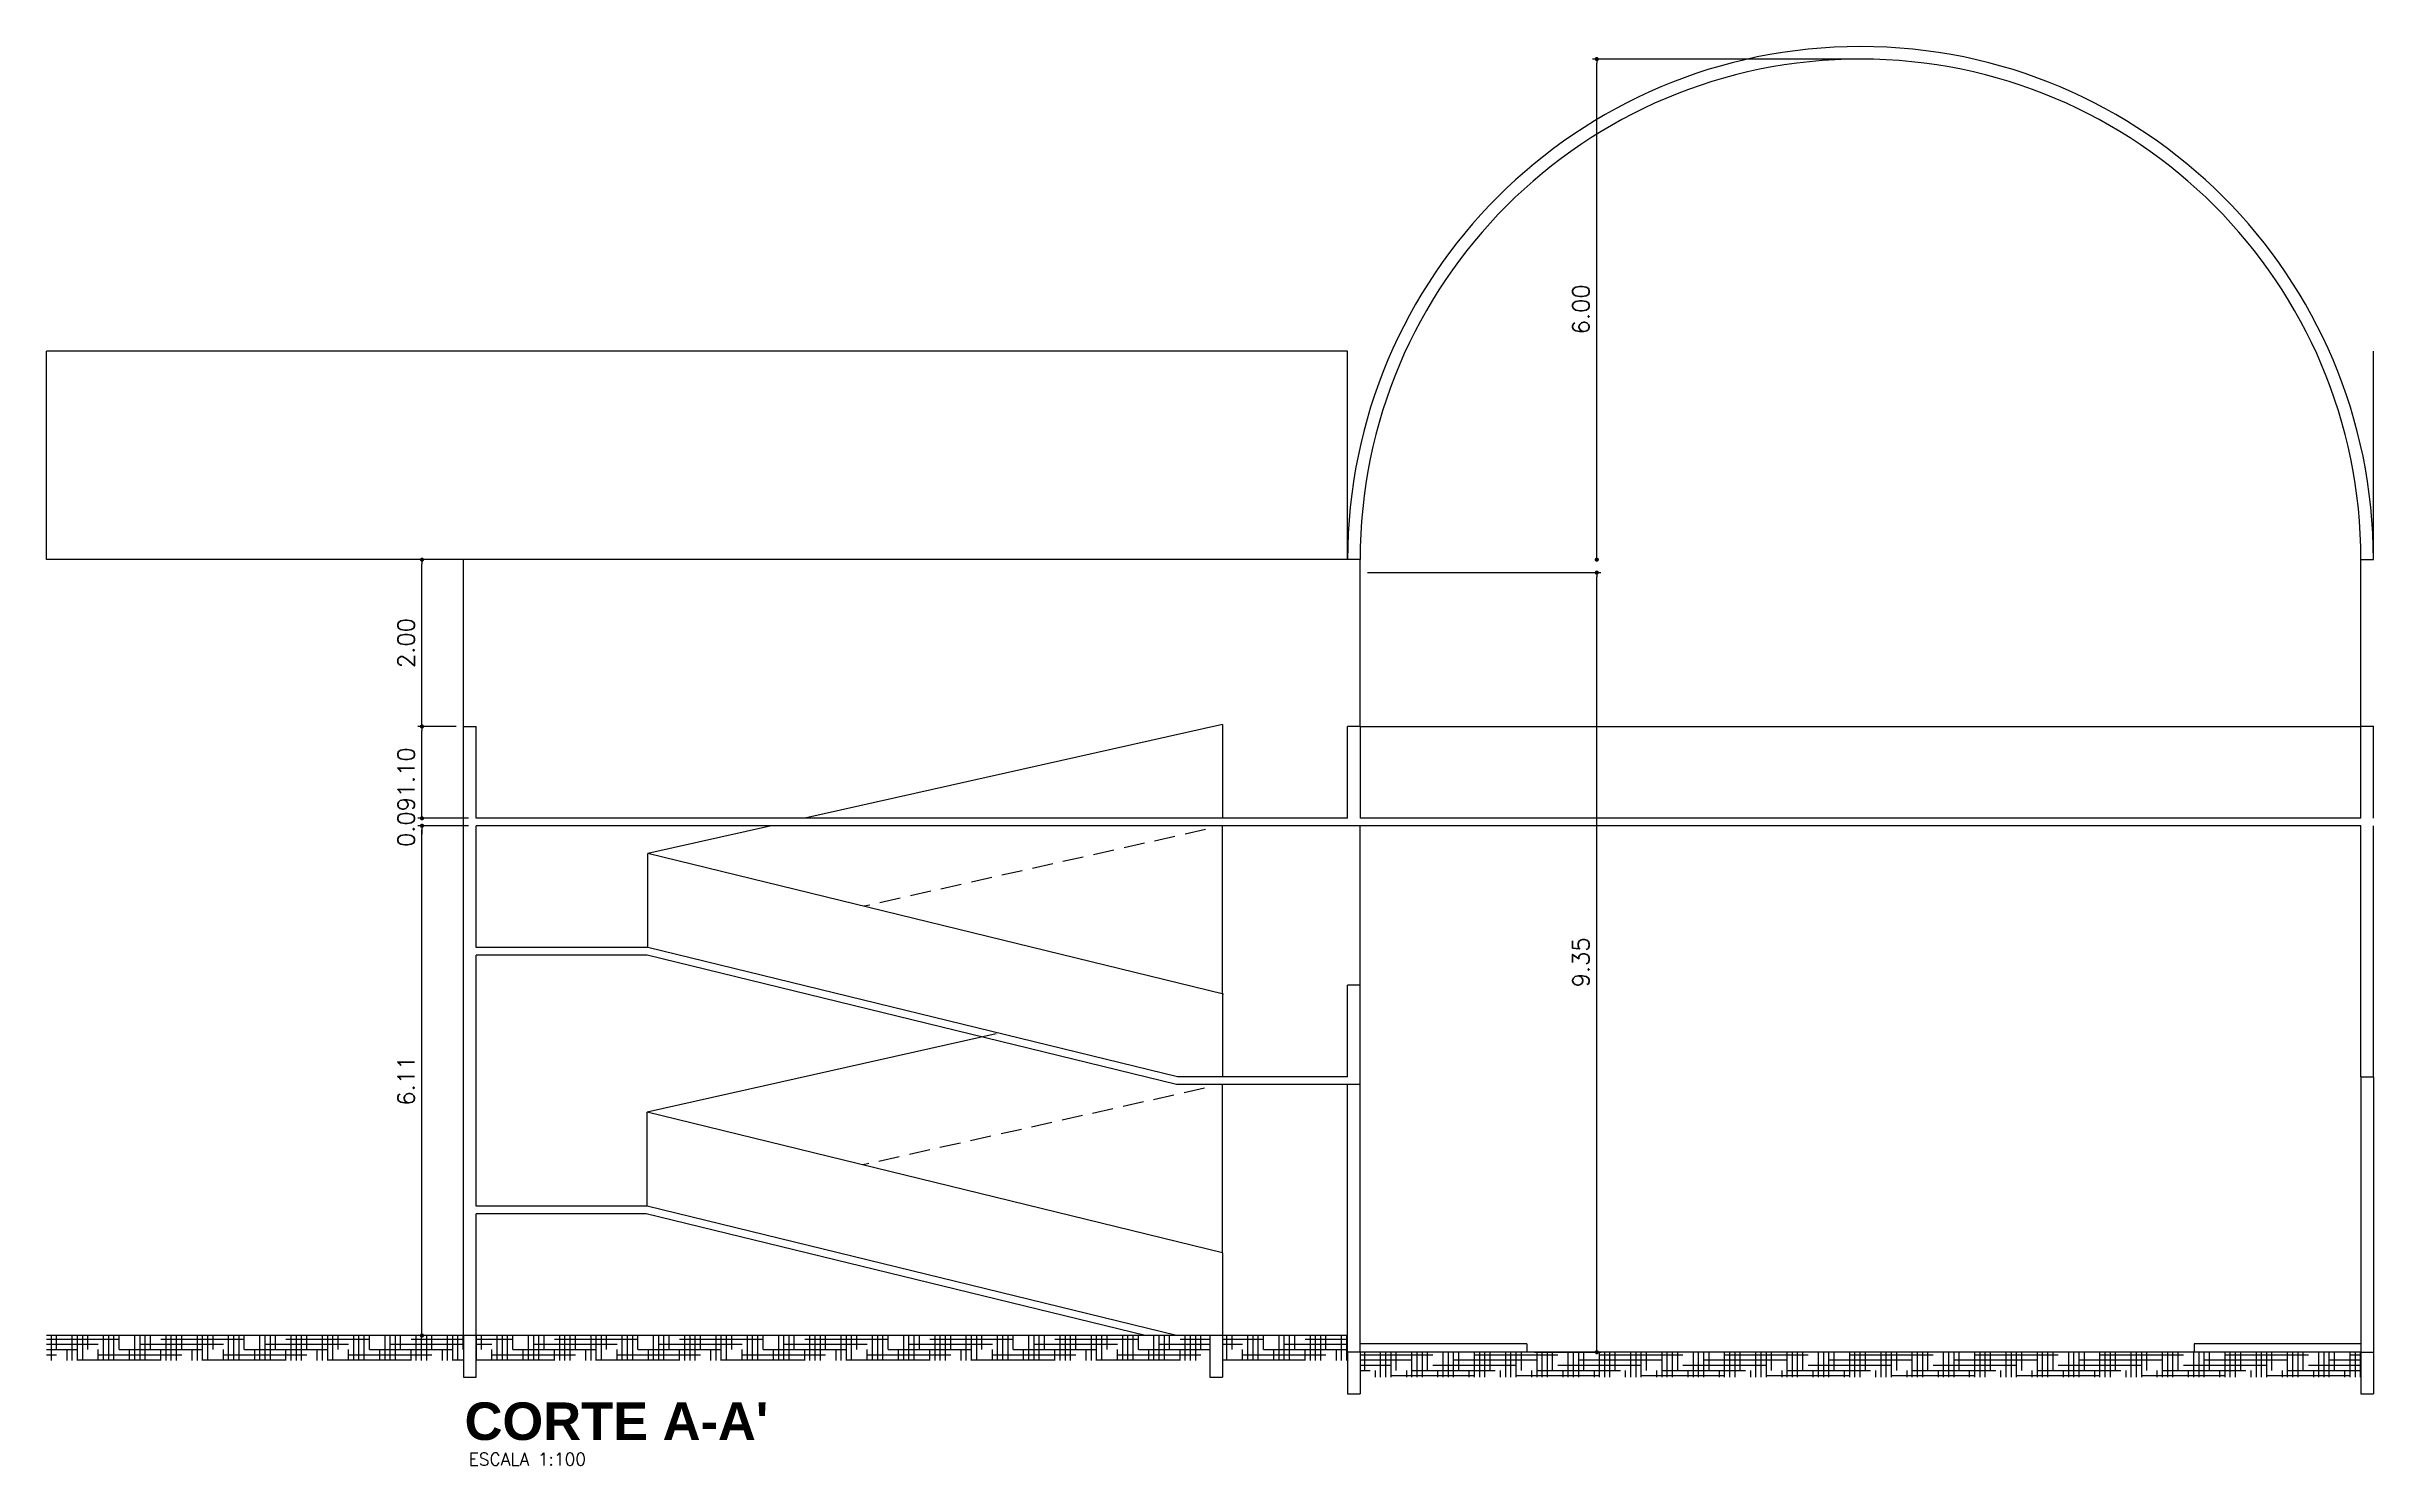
# Model space of a CAD drawing. Extents: x -151 to -2, y -18 to 162.
# Drawn here: x -62.09 to -34.19, y 144.61 to 161.62 of the extents above; entities that cross this region are included whole.
import ezdxf

# ---------------------------------------------------------------- set-up
doc = ezdxf.new("R2010")
doc.units = 0
doc.header["$MEASUREMENT"] = 0
doc.linetypes.add('HIDDEN', pattern=[0.375, 0.25, -0.125])
doc.layers.get('0').update_dxf_attribs({"linetype": 'CONTINUOUS'})
doc.layers.get('DEFPOINTS').update_dxf_attribs({"linetype": 'CONTINUOUS'})
for name, color, linetype in [('ALVENARIA', 7, 'CONTINUOUS'), ('ALVENARIA1', 44, 'CONTINUOUS'), ('ALVENARIA1A', 3, 'CONTINUOUS'), ('COBERTURA', 6, 'CONTINUOUS'), ('COTAS', 1, 'CONTINUOUS'), ('HATCH', 30, 'CONTINUOUS'), ('TEXTO2', 40, 'CONTINUOUS'), ('TEXTO5', 5, 'CONTINUOUS')]:
    doc.layers.add(name, color=color, linetype=linetype)
doc.styles.add('SANSSERIFBOLD', font='sasb____.pfb')
doc.styles.add('SIMPLEX', font='SIMPLEX.SHX')
doc.styles.get("Standard").update_dxf_attribs({"font": 'TXT.shx', "height": 0.2})
doc.dimstyles.new('DIM50', dxfattribs={"dimtxt": 0.09, "dimasz": 0.05, "dimexe": 0.05, "dimexo": 0.09, "dimgap": 0.09, "dimtad": 1, "dimzin": 0, "dimdsep": 46, "dimtxsty": 'Standard', "dimblk": 'DOT', "dimcen": 0.09, "dimadec": 0, "dimazin": 0, "dimtfac": 1, "dimtix": 1, "dimtofl": 0, "dimtmove": 2, "dimatfit": 3, "dimldrblk": 'DOT', "dimfxl": 1, "dimtolj": 1, "dimtzin": 0, "dimarcsym": 0})
pattern_1 = [(0, (-70.71992, 0), (0.25, 0.0625), [1, -0.5]), (90, (-70.71992, 0), (-0.0625, -0.25), [1, -0.5])]

msp = doc.modelspace()

# ---------------------------------------------------------------- texts
at = {"layer": 'TEXTO2', "style": 'SIMPLEX'}
msp.add_text('ESCALA 1:100', height=0.15, dxfattribs=at).set_placement((-57.03, 144.611))
at = {"layer": 'TEXTO5', "style": 'SANSSERIFBOLD'}
msp.add_text("CORTE A-A'", height=0.45, dxfattribs=at).set_placement((-57.078, 144.916))

# ---------------------------------------------------------------- blocks, each defined once
blk = doc.blocks.new('DOT')
at = {"layer": 'ALVENARIA', "color": 0, "linetype": 'ByBlock'}
blk.add_line((-0.5, 0), (-1, 0), dxfattribs=at)
at = {"layer": 'ALVENARIA', "color": 0, "linetype": 'ByBlock', "const_width": 0.5}
blk.add_lwpolyline([(-0.25, 0, 1), (0.25, 0, 1)], format="xyb", close=True, dxfattribs=at)
blk = doc.blocks.new('*D71')
at = {"color": 0, "linetype": 'ByBlock'}
for p, q in [((80.092, 161.313), (76.97, 161.313)), ((77.02, 155.363), (77.02, 161.263))]:
    blk.add_line(p, q, dxfattribs=at)
at = {"layer": 'DEFPOINTS', "color": 0, "linetype": 'ByBlock'}
for p in [(77.02, 161.313), (80.182, 161.313), (74.182, 155.313)]:
    blk.add_point(p, dxfattribs=at)
at = {"color": 0, "linetype": 'ByBlock', "xscale": 0.05, "yscale": 0.05, "zscale": 0.05}
for p, rotation in [((77.02, 161.313), 90), ((77.02, 155.313), 270)]:
    blk.add_blockref('DOT', p, dxfattribs=dict(at, rotation=rotation))
at = {"color": 0, "linetype": 'ByBlock', "insert": (76.83, 158.313), "char_height": 0.2, "attachment_point": 5, "rotation": 90}
blk.add_mtext('\\A1;6.00', dxfattribs=at)
blk = doc.blocks.new('*D70')
at = {"color": 0, "linetype": 'ByBlock'}
for p, q in [((74.272, 155.313), (77.07, 155.313)), ((77.02, 146.018), (77.02, 155.263)), ((76.272, 145.968), (77.07, 145.968))]:
    blk.add_line(p, q, dxfattribs=at)
at = {"layer": 'DEFPOINTS', "color": 0, "linetype": 'ByBlock'}
for p in [(74.182, 155.313), (77.02, 155.313), (76.182, 145.968)]:
    blk.add_point(p, dxfattribs=at)
at = {"color": 0, "linetype": 'ByBlock', "xscale": 0.05, "yscale": 0.05, "zscale": 0.05}
for p, rotation in [((77.02, 155.313), 90), ((77.02, 145.968), 270)]:
    blk.add_blockref('DOT', p, dxfattribs=dict(at, rotation=rotation))
at = {"color": 0, "linetype": 'ByBlock', "insert": (76.83, 150.641), "char_height": 0.2, "attachment_point": 5, "rotation": 90}
blk.add_mtext('\\A1;9.35', dxfattribs=at)
blk = doc.blocks.new('*D66')
at = {"color": 0, "linetype": 'ByBlock'}
for p, q in [((-57.031, 152.278), (-57.639, 152.278)), ((-57.589, 146.218), (-57.589, 152.228)), ((-57.181, 146.168), (-57.639, 146.168))]:
    blk.add_line(p, q, dxfattribs=at)
at = {"layer": 'DEFPOINTS', "color": 0, "linetype": 'ByBlock'}
for p in [(-57.589, 152.278), (-56.941, 152.278), (-57.091, 146.168)]:
    blk.add_point(p, dxfattribs=at)
at = {"color": 0, "linetype": 'ByBlock', "xscale": 0.05, "yscale": 0.05, "zscale": 0.05}
for p, rotation in [((-57.589, 152.278), 90), ((-57.589, 146.168), 270)]:
    blk.add_blockref('DOT', p, dxfattribs=dict(at, rotation=rotation))
at = {"color": 0, "linetype": 'ByBlock', "insert": (-57.779, 149.223), "char_height": 0.2, "attachment_point": 5, "rotation": 90}
blk.add_mtext('\\A1;6.11', dxfattribs=at)
blk = doc.blocks.new('*D69')
at = {"color": 0, "linetype": 'ByBlock'}
for p, q in [((63.342, 155.313), (62.884, 155.313)), ((62.934, 153.363), (62.934, 155.263))]:
    blk.add_line(p, q, dxfattribs=at)
at = {"layer": 'DEFPOINTS', "color": 0, "linetype": 'ByBlock'}
for p in [(62.934, 155.313), (63.432, 155.313), (63.432, 153.313)]:
    blk.add_point(p, dxfattribs=at)
at = {"color": 0, "linetype": 'ByBlock', "xscale": 0.05, "yscale": 0.05, "zscale": 0.05}
for p, rotation in [((62.934, 155.313), 90), ((62.934, 153.313), 270)]:
    blk.add_blockref('DOT', p, dxfattribs=dict(at, rotation=rotation))
at = {"color": 0, "linetype": 'ByBlock', "insert": (62.744, 154.313), "char_height": 0.2, "attachment_point": 5, "rotation": 90}
blk.add_mtext('\\A1;2.00', dxfattribs=at)
blk = doc.blocks.new('*D68')
at = {"color": 0, "linetype": 'ByBlock'}
for p, q in [((63.342, 153.313), (62.884, 153.313)), ((62.934, 152.263), (62.934, 153.263))]:
    blk.add_line(p, q, dxfattribs=at)
at = {"layer": 'DEFPOINTS', "color": 0, "linetype": 'ByBlock'}
for p in [(62.934, 153.313), (63.432, 153.313), (63.582, 152.213)]:
    blk.add_point(p, dxfattribs=at)
at = {"color": 0, "linetype": 'ByBlock', "xscale": 0.05, "yscale": 0.05, "zscale": 0.05}
for p, rotation in [((62.934, 153.313), 90), ((62.934, 152.213), 270)]:
    blk.add_blockref('DOT', p, dxfattribs=dict(at, rotation=rotation))
at = {"color": 0, "linetype": 'ByBlock', "insert": (62.744, 152.763), "char_height": 0.2, "attachment_point": 5, "rotation": 90}
blk.add_mtext('\\A1;1.10', dxfattribs=at)
blk = doc.blocks.new('*D67')
at = {"color": 0, "linetype": 'ByBlock'}
for p, q in [((63.492, 152.213), (62.884, 152.213)), ((62.934, 152.263), (62.934, 152.313)), ((62.934, 152.073), (62.934, 152.023))]:
    blk.add_line(p, q, dxfattribs=at)
at = {"layer": 'DEFPOINTS', "color": 0, "linetype": 'ByBlock'}
for p in [(62.934, 152.213), (63.582, 152.213), (63.582, 152.123)]:
    blk.add_point(p, dxfattribs=at)
at = {"color": 0, "linetype": 'ByBlock', "xscale": 0.05, "yscale": 0.05, "zscale": 0.05}
for p, rotation in [((62.934, 152.213), 270), ((62.934, 152.123), 90)]:
    blk.add_blockref('DOT', p, dxfattribs=dict(at, rotation=rotation))
at = {"color": 0, "linetype": 'ByBlock', "insert": (62.744, 152.168), "char_height": 0.2, "attachment_point": 5, "rotation": 90}
blk.add_mtext('\\A1;0.09', dxfattribs=at)

# ---------------------------------------------------------------- dimensions: what is measured, and where the dimension line sits
at = {"layer": 'COTAS', "linetype": 'Continuous'}
for base, p1, p2, picture, middle in [((-43.503, 161.468), (-46.341, 155.468), (-40.341, 161.468), '*D71', (-43.693, 158.468)), ((-57.589, 155.468), (-57.091, 153.468), (-57.091, 155.468), '*D69', (-57.779, 154.468)), ((-57.589, 153.468), (-56.941, 152.368), (-57.091, 153.468), '*D68', (-57.779, 152.918)), ((-57.589, 152.368), (-56.941, 152.278), (-56.941, 152.368), '*D67', (-57.779, 152.323))]:
    dim = msp.add_linear_dim(base=base, p1=p1, p2=p2, angle=90, dimstyle='DIM50', override={"dimse1": 1}, dxfattribs=at)
    dim.commit()
    dim.dimension.update_dxf_attribs({"geometry": picture, "text_midpoint": middle, "insert": (-120.523, 0.155)})
dim = msp.add_linear_dim(base=(-43.50254317, 155.313224331), p1=(-44.34064737, 145.968224331), p2=(-46.34064737, 155.313224331), angle=90, dimstyle='DIM50', dxfattribs=at)
dim.commit()
dim.dimension.update_dxf_attribs({"geometry": '*D70', "text_midpoint": (-43.69254317, 150.640724331), "insert": (-120.52268623, 0)})
dim = msp.add_linear_dim(base=(-57.589, 152.278), p1=(-57.091, 146.168), p2=(-56.941, 152.278), angle=90, dimstyle='DIM50', dxfattribs=at)
dim.commit()
dim.dimension.update_dxf_attribs({"geometry": '*D66', "text_midpoint": (-57.779, 149.223)})

# ---------------------------------------------------------------- hatches: boundary and pattern name
at = {"layer": 'HATCH', "linetype": 'Continuous'}
h = msp.add_hatch(dxfattribs=at)
h.set_pattern_fill('HOUND', color=256, style=0)
h.set_pattern_definition(pattern_1)
h.paths.add_polyline_path([(-57.091, 146.168), (-62.091, 146.168), (-62.091, 145.868), (-57.091, 145.868)])
h = msp.add_hatch(dxfattribs=at)
h.set_pattern_fill('HOUND', color=256, style=0)
h.paths.add_polyline_path([(-48.141, 146.168), (-56.941, 146.168), (-56.941, 145.868), (-48.141, 145.868)])
h.paths.add_polyline_path([(-46.491, 145.968), (-46.491, 146.168), (-47.991, 146.168), (-47.991, 145.868), (-46.491, 145.868)])
h = msp.add_hatch(dxfattribs=at)
h.set_pattern_fill('HOUND', color=256, style=0)
h.set_pattern_definition(pattern_1)
h.paths.add_polyline_path([(-34.341, 145.968), (-46.341, 145.968), (-46.341, 145.668), (-34.341, 145.668)])

# ---------------------------------------------------------------- linework, layer by layer
at = {"layer": 'ALVENARIA'}
for p, q in [((-57.091, 152.278), (-57.091, 153.468)), ((-57.091, 153.468), (-56.941, 153.468)), ((-56.941, 152.368), (-56.941, 153.468)), ((-56.941, 152.368), (-56.941, 153.468)), ((-46.491, 152.368), (-46.491, 153.468)), ((-46.341, 153.468), (-46.491, 153.468)), ((-34.341, 152.368), (-34.341, 153.471)), ((-34.341, 153.471), (-34.191, 153.471)), ((-34.191, 152.368), (-34.191, 153.471)), ((-57.091, 146.168), (-57.091, 153.313)), ((-46.491, 152.368), (-56.941, 152.368)), ((-34.341, 152.368), (-46.341, 152.368)), ((-56.941, 150.818), (-56.941, 152.278)), ((-34.341, 152.278), (-56.941, 152.278)), ((-34.341, 149.268), (-34.341, 152.278)), ((-34.191, 149.268), (-34.191, 152.278)), ((-54.891, 150.818), (-56.941, 150.818)), ((-54.891, 150.728), (-56.941, 150.728)), ((-56.941, 147.718), (-56.941, 150.728)), ((-46.341, 150.368), (-46.491, 150.368)), ((-46.491, 149.268), (-46.491, 150.368)), ((-46.341, 145.968), (-46.341, 150.368)), ((-46.491, 149.268), (-48.53, 149.268)), ((-34.341, 149.268), (-34.191, 149.268)), ((-46.341, 149.178), (-48.541, 149.178)), ((-46.491, 145.968), (-46.491, 149.178)), ((-54.891, 147.718), (-56.941, 147.718)), ((-56.941, 146.168), (-56.941, 147.628)), ((-54.901, 147.628), (-56.941, 147.628)), ((-56.941, 146.168), (-57.091, 146.168)), ((-46.491, 146.168), (-56.941, 146.168)), ((-47.991, 146.168), (-48.141, 146.168)), ((-46.341, 145.968), (-46.491, 145.968))]:
    msp.add_line(p, q, dxfattribs=at)
at = {"layer": 'ALVENARIA', "linetype": 'Continuous'}
for p, q in [((-47.991, 153.493), (-52.999, 152.368)), ((-47.991, 153.493), (-47.991, 152.368)), ((-46.341, 153.468), (-46.341, 152.368)), ((-47.98, 150.261), (-54.88, 151.946)), ((-54.88, 150.818), (-54.88, 151.946)), ((-48.541, 149.178), (-54.891, 150.728)), ((-48.53, 149.268), (-54.88, 150.818)), ((-47.991, 150.264), (-47.991, 149.268)), ((-54.891, 147.718), (-54.891, 148.846)), ((-47.991, 147.161), (-54.891, 148.846)), ((-48.92, 146.168), (-54.901, 147.628)), ((-48.541, 146.168), (-54.891, 147.718)), ((-47.991, 147.161), (-47.991, 146.168))]:
    msp.add_line(p, q, dxfattribs=at)
at = {"layer": 'ALVENARIA1'}
for p, q in [((-57.091, 153.468), (-57.091, 155.468)), ((-46.341, 153.468), (-46.341, 155.468)), ((-34.341, 153.471), (-34.341, 155.468)), ((-47.991, 150.264), (-47.991, 152.278)), ((-46.341, 150.368), (-46.341, 152.278)), ((-47.991, 147.161), (-47.991, 149.178)), ((-57.091, 146.168), (-62.091, 146.168)), ((-44.341, 146.068), (-46.341, 146.068)), ((-34.341, 145.968), (-46.341, 145.968)), ((-44.341, 146.068), (-44.341, 145.968)), ((-34.341, 146.068), (-36.341, 146.068)), ((-36.341, 146.068), (-36.341, 145.968))]:
    msp.add_line(p, q, dxfattribs=at)
at = {"layer": 'ALVENARIA1', "linetype": 'Continuous'}
for p, q in [((-53.399, 152.278), (-54.88, 151.946)), ((-50.705, 149.786), (-54.891, 148.846)), ((-57.091, 146.168), (-57.091, 145.668)), ((-56.941, 145.668), (-56.941, 146.168)), ((-48.141, 146.168), (-48.141, 145.668)), ((-47.991, 146.168), (-47.991, 145.668)), ((-46.491, 145.968), (-46.491, 145.468)), ((-46.341, 145.968), (-46.341, 145.468)), ((-34.341, 145.968), (-34.341, 145.468)), ((-34.191, 145.968), (-34.191, 145.468)), ((-57.091, 145.668), (-56.941, 145.668)), ((-48.141, 145.668), (-47.991, 145.668)), ((-46.491, 145.468), (-46.341, 145.468)), ((-34.341, 145.468), (-34.191, 145.468))]:
    msp.add_line(p, q, dxfattribs=at)
at = {"layer": 'ALVENARIA1', "linetype": 'HIDDEN'}
for p, q in [((-48.196, 152.232), (-52.288, 151.313)), ((-48.207, 149.132), (-52.299, 148.213))]:
    msp.add_line(p, q, dxfattribs=at)
at = {"layer": 'ALVENARIA1A', "linetype": 'Continuous'}
for p, q in [((-46.341, 155.468), (-46.491, 155.468)), ((-34.341, 155.468), (-34.191, 155.468)), ((-46.341, 153.468), (-34.341, 153.468))]:
    msp.add_line(p, q, dxfattribs=at)
at = {"layer": 'ALVENARIA1A'}
for p, q in [((-34.341, 149.268), (-34.341, 145.968)), ((-34.191, 149.268), (-34.191, 145.968)), ((-34.341, 145.968), (-34.191, 145.968))]:
    msp.add_line(p, q, dxfattribs=at)
at = {"layer": 'ALVENARIA1A', "linetype": 'Continuous'}
for radius in [6.15, 6]:
    msp.add_arc((-40.341, 155.468), radius, 0, 180, dxfattribs=at)
at = {"layer": 'COBERTURA'}
for p, q in [((-46.491, 157.968), (-62.091, 157.968)), ((-62.091, 155.468), (-62.091, 157.968)), ((-46.491, 155.468), (-62.091, 155.468))]:
    msp.add_line(p, q, dxfattribs=at)
at = {"layer": 'COBERTURA', "linetype": 'Continuous'}
for p, q in [((-46.491, 155.468), (-46.491, 157.968)), ((-34.191, 155.468), (-34.191, 157.968))]:
    msp.add_line(p, q, dxfattribs=at)

msp.set_redraw_order([(e.dxf.handle, doc.entitydb.next_handle()) for e in msp.query("TEXT MTEXT ATTDEF DIMENSION ARC_DIMENSION")])  # texts and dimensions are drawn at this point

doc.saveas('drawing.dxf')
